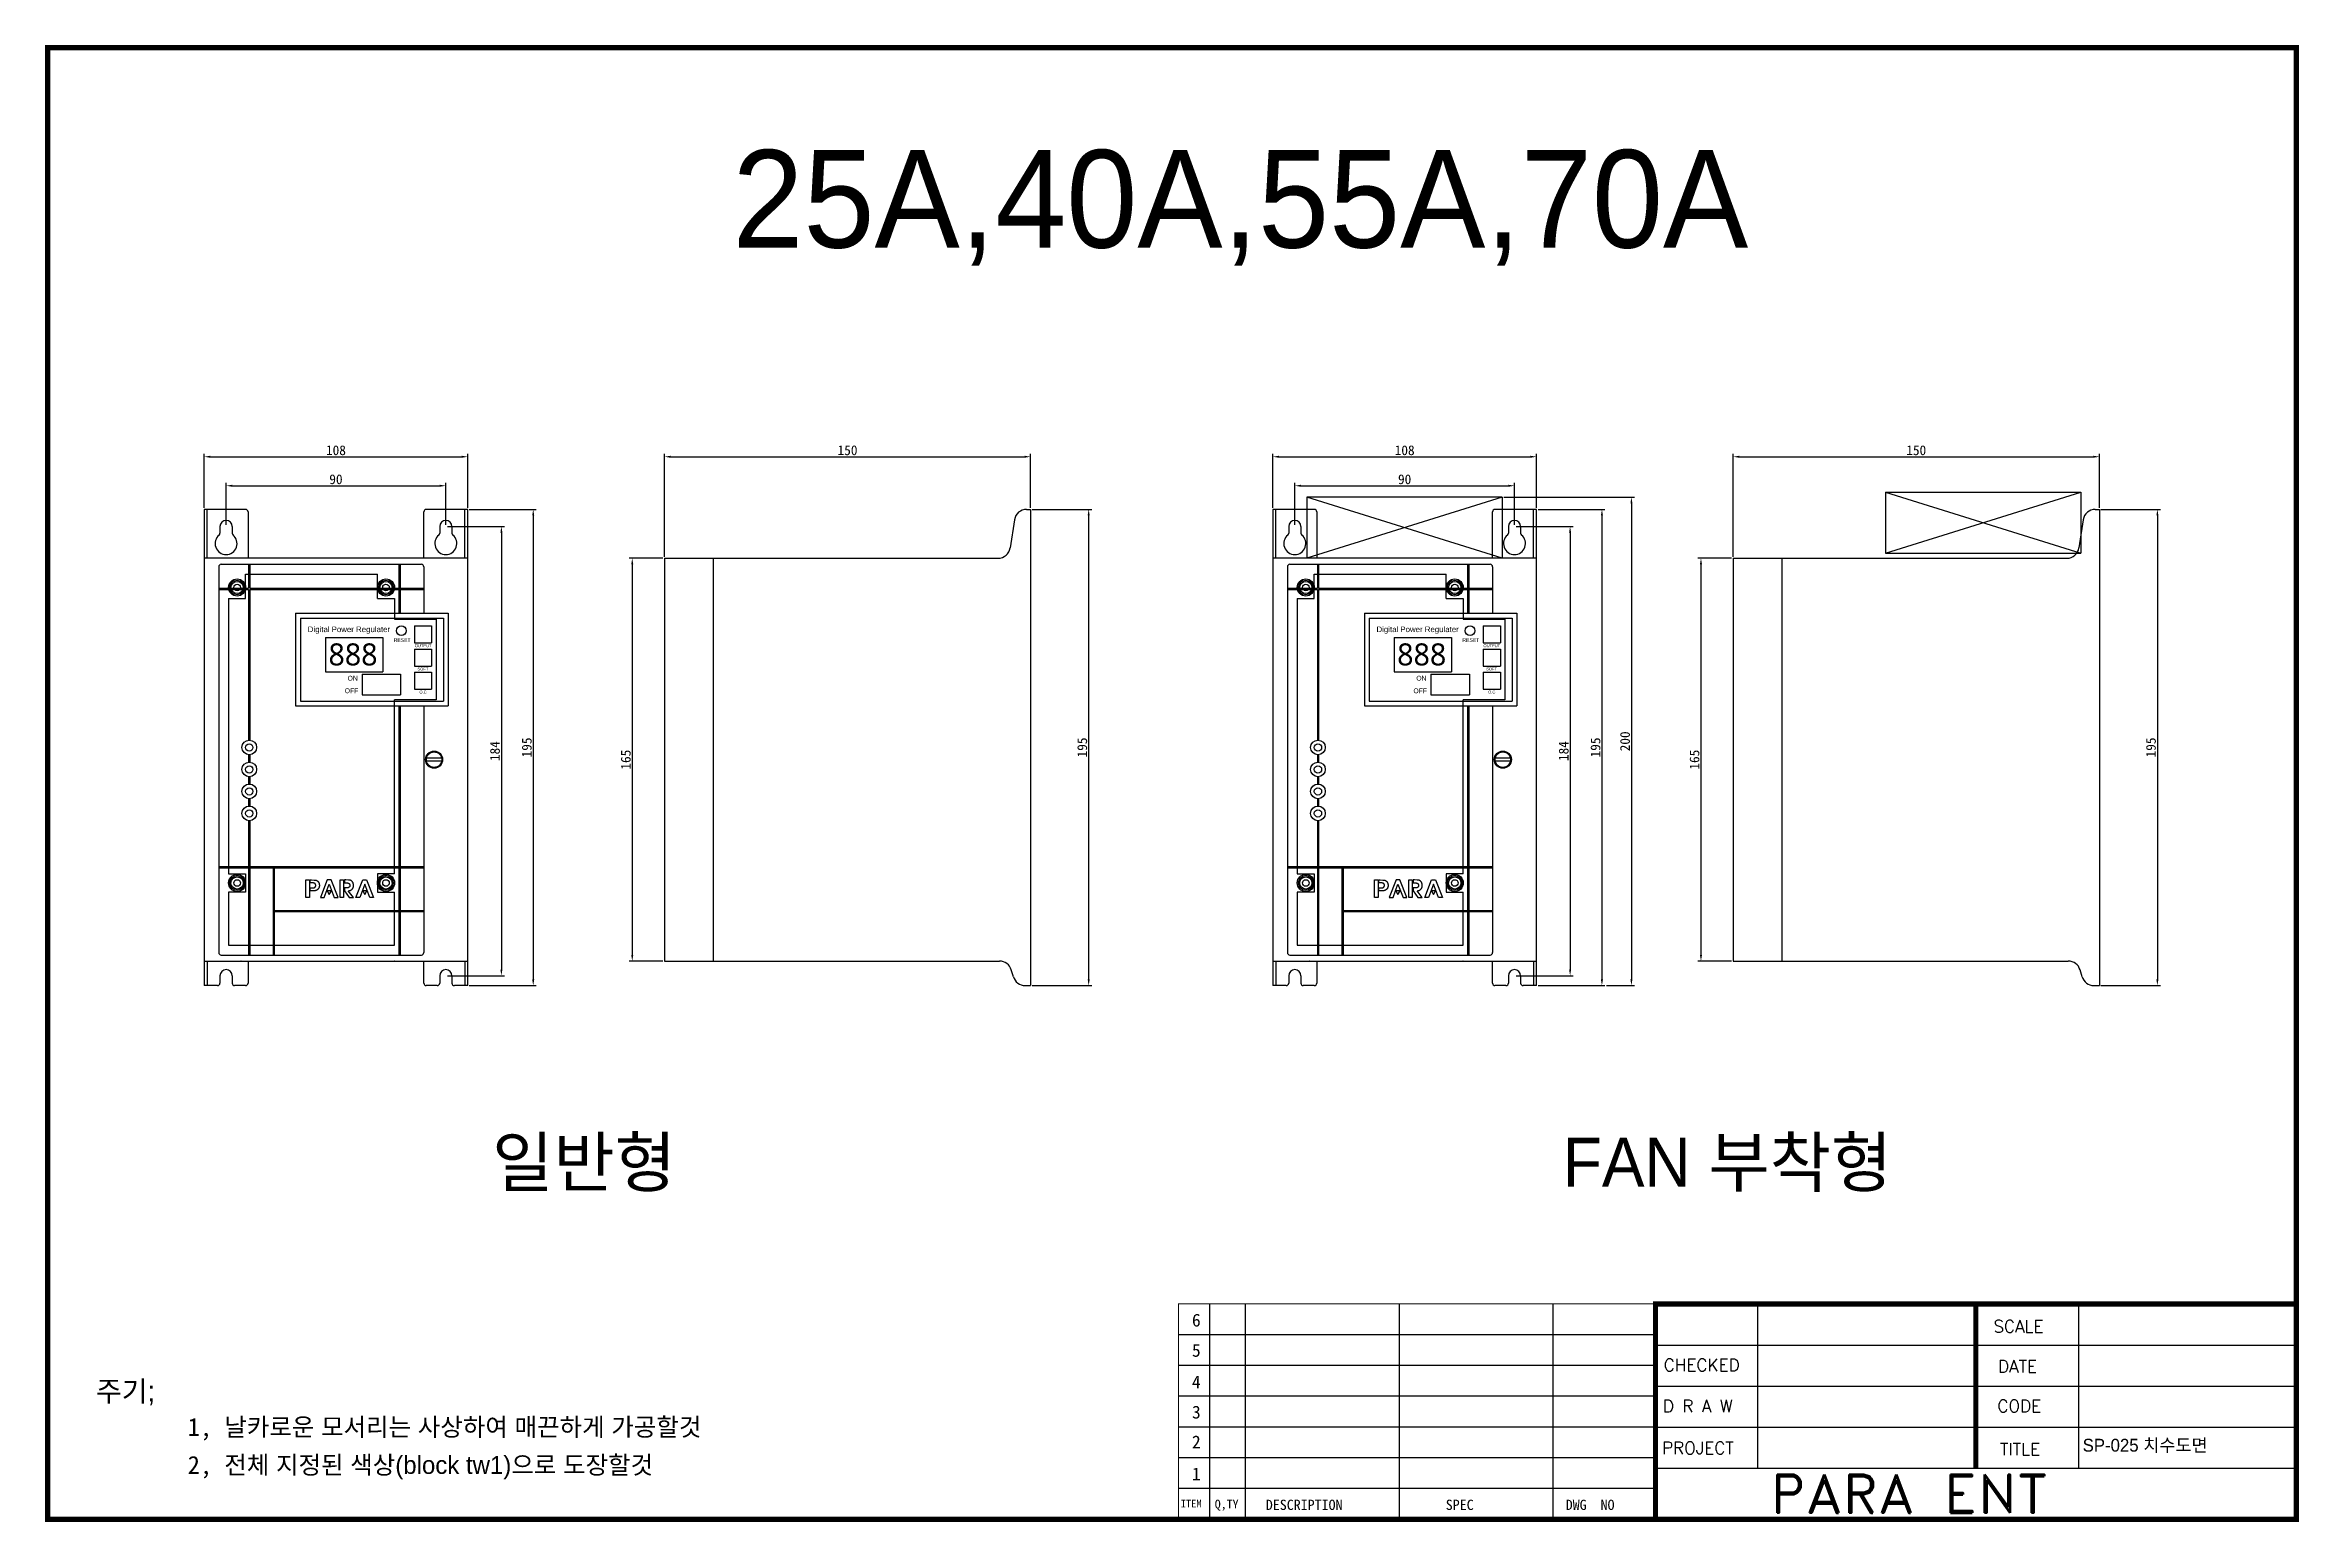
# Model space of a CAD drawing. Header units: millimetres. Extents: x 731 to 1654, y 468 to 1072.
import ezdxf

# ---------------------------------------------------------------- set-up
doc = ezdxf.new("R2010")
doc.units = ezdxf.units.MM
doc.layers.add('팬', color=7, linetype='Continuous')
doc.styles.add('ROMAND', font='romand', dxfattribs={"width": 1.1, "height": 8})
doc.styles.add('ROMANS', font='romans', dxfattribs={"height": 3})
doc.dimstyles.new('ISO-25', dxfattribs={"dimtxt": 4, "dimasz": 2.5, "dimexe": 1.25, "dimexo": 0.625, "dimtad": 1, "dimtxsty": 'Standard', "dimcen": 2.5, "dimclrd": 6, "dimclre": 6, "dimclrt": 1, "dimadec": 0, "dimazin": 0, "dimtfac": 1, "dimtmove": 0, "dimatfit": 3, "dimfxl": 1, "dimarcsym": 0})

msp = doc.modelspace()

# ---------------------------------------------------------------- texts
at = {"color": 5, "style": 'ROMANS'}
for s, p in [('SCALE', (1528.561, 545.08)), ('CHECKED', (1393.521, 529.271)), ('DATE', (1530.444, 528.722)), ('D R A W', (1393.179, 512.414)), ('CODE', (1530.188, 512.454)), ('PROJECT', (1392.842, 495.276)), ('TITLE', (1531.26, 494.788))]:
    msp.add_text(s, height=5.04, dxfattribs=at).set_placement(p)
at = {"color": 5, "style": 'ROMAND', "width": 1.1}
msp.add_text('PARA ENT', height=15.68, dxfattribs=at).set_placement((1437.003, 471.264))
at = {"ltscale": 10, "attachment_point": 1}
for s, insert, char_height, width in [('{\\fGulim|b0|i0|c129|p50;25A,40A,55A,70A}', (1012.097, 1029.355), 40, 485.83114), ('{\\fGulim|b0|i0|c129|p50;일반형}', (913.667, 624.825), 20, 145.88049), ('{\\fGulim|b0|i0|c129|p50;FAN 부착형}', (1352.221, 624.825), 20, 145.88049)]:
    msp.add_mtext(s, dxfattribs=dict(at, insert=insert, char_height=char_height, width=width))
at = {"attachment_point": 1}
for s, insert, char_height, width in [('{\\fSwis721 BT|b0|i0|c0|p34;Digital\\f??|b0|i0|c0|p49; \\fSwis721 BT|b0|i0|c0|p34;Power Regulater}', (838.175, 834.201), 2.3, 35.1239), ('{\\fSwis721 BT|b0|i0|c0|p34;Digital\\f??|b0|i0|c0|p49; \\fSwis721 BT|b0|i0|c0|p34;Power Regulater}', (1275.884, 834.201), 2.3, 35.1239), ('{\\f@Malgun Gothic|b0|i0|c129|p50;888}', (846.648, 827.272), 9, 20.7472), ('{\\f@ￇ\uffd1ￄￄﾹ\uffd9ￅ\uffc1|b0|i0|c129|p18;RESET}', (873.367, 829.393), 1.5, 6.6627), ('{\\f@ￇ\uffd1ￄￄﾹ\uffd9ￅ\uffc1|b0|i0|c129|p18;OUTPUT}', (881.988, 826.944), 1.2, 6.6627), ('{\\f@Malgun Gothic|b0|i0|c129|p50;888}', (1284.358, 827.272), 9, 20.7472), ('{\\f@ￇ\uffd1ￄￄﾹ\uffd9ￅ\uffc1|b0|i0|c129|p18;RESET}', (1311.077, 829.393), 1.5, 6.6627), ('{\\f@ￇ\uffd1ￄￄﾹ\uffd9ￅ\uffc1|b0|i0|c129|p18;OUTPUT}', (1319.698, 826.944), 1.2, 6.6627), ('{\\f@ￇ\uffd1ￄￄﾹ\uffd9ￅ\uffc1|b0|i0|c129|p18;ON}', (854.491, 814.023), 2, 5.3252), ('{\\f@ￇ\uffd1ￄￄﾹ\uffd9ￅ\uffc1|b0|i0|c129|p18;SOFT}', (883.108, 817.444), 1.2, 4.62851), ('{\\f@ￇ\uffd1ￄￄﾹ\uffd9ￅ\uffc1|b0|i0|c129|p18;ON}', (1292.201, 814.023), 2, 5.3252), ('{\\f@ￇ\uffd1ￄￄﾹ\uffd9ￅ\uffc1|b0|i0|c129|p18;SOFT}', (1320.817, 817.444), 1.2, 4.62851), ('{\\f@ￇ\uffd1ￄￄﾹ\uffd9ￅ\uffc1|b0|i0|c129|p18;OFF}', (853.32, 808.878), 2, 6.6627), ('{\\f@ￇ\uffd1ￄￄﾹ\uffd9ￅ\uffc1|b0|i0|c129|p18;O.C}', (883.913, 807.944), 1.2, 2.88258), ('{\\f@ￇ\uffd1ￄￄﾹ\uffd9ￅ\uffc1|b0|i0|c129|p18;OFF}', (1291.03, 808.878), 2, 6.6627), ('{\\f@ￇ\uffd1ￄￄﾹ\uffd9ￅ\uffc1|b0|i0|c129|p18;O.C}', (1321.623, 807.944), 1.2, 2.88258), ('{\\fﾱﾼﾸﾲ|b0|i0|c129|p50;주기;}', (751.437, 525.249), 8.4, 31.5), ('1, {\\fﾱﾼﾸﾲ|b0|i0|c129|p50;날카로운 모서리는 사상하여 매끈하게 가공할것}', (788.99, 510.074), 7.35, 315), ('2, {\\fﾱﾼﾸﾲ|b0|i0|c129|p50;전체 지정된 색상(block tw1)으로 도장할것}', (788.99, 494.524), 7.35, 315)]:
    msp.add_mtext(s, dxfattribs=dict(at, insert=insert, char_height=char_height, width=width))
at = {"color": 5, "attachment_point": 1}
for s, insert, char_height, width in [('6', (1200.308, 552.757), 5.25, 6.91635), ('5', (1200.308, 540.4), 5.25, 6.91635), ('4', (1200.308, 527.455), 5.25, 6.91635), ('3', (1200.308, 515.097), 5.25, 6.91635), ('2', (1200.308, 502.887), 5.25, 6.91635), ('{\\fGulim|b0|i0|c129|p50;SP-025 치수도면}', (1565.108, 501.544), 5.25, 84.021), ('1', (1200.308, 489.795), 5.25, 6.91635), ('ITEM', (1195.707, 476.605), 3.15, 4.2), ('Q,TY', (1209.659, 476.605), 3.57, 10.5), ('DESCRIPTION', (1230.552, 476.605), 4.2, 21), ('SPEC', (1304.246, 476.605), 4.2, 21), ('DWG  NO', (1353.388, 476.605), 4.2, 31.5)]:
    msp.add_mtext(s, dxfattribs=dict(at, insert=insert, char_height=char_height, width=width))

# ---------------------------------------------------------------- blocks, each defined once
blk = doc.blocks.new('*D1')
at = {"color": 6, "lineweight": -2, "transparency": 16777216}
for p, q in [((795.71, 882.8), (795.71, 904.97)), ((903.71, 882.8), (903.71, 904.97)), ((798.21, 903.72), (901.21, 903.72))]:
    blk.add_line(p, q, dxfattribs=at)
at = {"color": 6, "transparency": 16777216}
for points in [[(798.21, 904.14), (798.21, 903.31), (795.71, 903.72)], [(901.21, 904.14), (901.21, 903.31), (903.71, 903.72)]]:
    blk.add_solid(points, dxfattribs=at)
at = {"layer": 'Defpoints', "color": 0, "transparency": 16777216}
for p in [(903.71, 903.72), (795.71, 882.17), (903.71, 882.17)]:
    blk.add_point(p, dxfattribs=at)
at = {"color": 1, "transparency": 16777216, "insert": (849.71, 906.35), "char_height": 4, "attachment_point": 5}
blk.add_mtext('108', dxfattribs=at)
blk = doc.blocks.new('*D2')
at = {"color": 6, "lineweight": -2, "transparency": 16777216}
for p, q in [((804.71, 875.8), (804.71, 893.09)), ((807.21, 891.84), (892.21, 891.84)), ((894.71, 875.8), (894.71, 893.09))]:
    blk.add_line(p, q, dxfattribs=at)
at = {"color": 6, "transparency": 16777216}
for points in [[(807.21, 892.26), (807.21, 891.43), (804.71, 891.84)], [(892.21, 892.26), (892.21, 891.43), (894.71, 891.84)]]:
    blk.add_solid(points, dxfattribs=at)
at = {"layer": 'Defpoints', "color": 0, "transparency": 16777216}
for p in [(894.71, 891.84), (804.71, 875.17), (894.71, 875.17)]:
    blk.add_point(p, dxfattribs=at)
at = {"color": 1, "transparency": 16777216, "insert": (849.71, 894.47), "char_height": 4, "attachment_point": 5}
blk.add_mtext('90', dxfattribs=at)
blk = doc.blocks.new('*D3')
at = {"color": 6, "lineweight": -2, "transparency": 16777216}
for p, q in [((895.34, 875.17), (918.72, 875.17)), ((917.47, 872.67), (917.47, 693.67)), ((895.34, 691.17), (918.72, 691.17))]:
    blk.add_line(p, q, dxfattribs=at)
at = {"color": 6, "transparency": 16777216}
for points in [[(917.06, 872.67), (917.89, 872.67), (917.47, 875.17)], [(917.06, 693.67), (917.89, 693.67), (917.47, 691.17)]]:
    blk.add_solid(points, dxfattribs=at)
at = {"layer": 'Defpoints', "color": 0, "transparency": 16777216}
for p in [(894.71, 875.17), (894.71, 691.17), (917.47, 691.17)]:
    blk.add_point(p, dxfattribs=at)
at = {"color": 1, "transparency": 16777216, "insert": (914.85, 783.17), "char_height": 4, "attachment_point": 5, "rotation": 90}
blk.add_mtext('184', dxfattribs=at)
blk = doc.blocks.new('*D4')
at = {"color": 6, "lineweight": -2, "transparency": 16777216}
for p, q in [((904.34, 882.17), (931.76, 882.17)), ((930.51, 879.67), (930.51, 689.67)), ((904.34, 687.17), (931.76, 687.17))]:
    blk.add_line(p, q, dxfattribs=at)
at = {"color": 6, "transparency": 16777216}
for points in [[(930.09, 879.67), (930.93, 879.67), (930.51, 882.17)], [(930.09, 689.67), (930.93, 689.67), (930.51, 687.17)]]:
    blk.add_solid(points, dxfattribs=at)
at = {"layer": 'Defpoints', "color": 0, "transparency": 16777216}
for p in [(903.71, 882.17), (903.71, 687.17), (930.51, 687.17)]:
    blk.add_point(p, dxfattribs=at)
at = {"color": 1, "transparency": 16777216, "insert": (927.89, 784.67), "char_height": 4, "attachment_point": 5, "rotation": 90}
blk.add_mtext('195', dxfattribs=at)
blk = doc.blocks.new('*D5')
at = {"color": 6, "lineweight": -2, "transparency": 16777216}
for p, q in [((984.24, 862.8), (984.24, 904.97)), ((1134.24, 882.8), (1134.24, 904.97)), ((986.74, 903.72), (1131.74, 903.72))]:
    blk.add_line(p, q, dxfattribs=at)
at = {"color": 6, "transparency": 16777216}
for points in [[(986.74, 904.14), (986.74, 903.31), (984.24, 903.72)], [(1131.74, 904.14), (1131.74, 903.31), (1134.24, 903.72)]]:
    blk.add_solid(points, dxfattribs=at)
at = {"layer": 'Defpoints', "color": 0, "transparency": 16777216}
for p in [(1134.24, 903.72), (1134.24, 882.17), (984.24, 862.17)]:
    blk.add_point(p, dxfattribs=at)
at = {"color": 1, "transparency": 16777216, "insert": (1059.24, 906.35), "char_height": 4, "attachment_point": 5}
blk.add_mtext('150', dxfattribs=at)
blk = doc.blocks.new('*D56')
at = {"color": 6, "lineweight": -2, "transparency": 16777216}
for p, q in [((1134.86, 882.17), (1159.25, 882.17)), ((1158, 879.67), (1158, 689.67)), ((1134.86, 687.17), (1159.25, 687.17))]:
    blk.add_line(p, q, dxfattribs=at)
at = {"color": 6, "transparency": 16777216}
for points in [[(1157.59, 879.67), (1158.42, 879.67), (1158, 882.17)], [(1157.59, 689.67), (1158.42, 689.67), (1158, 687.17)]]:
    blk.add_solid(points, dxfattribs=at)
at = {"layer": 'Defpoints', "color": 0, "transparency": 16777216}
for p in [(1134.24, 882.17), (1134.24, 687.17), (1158, 687.17)]:
    blk.add_point(p, dxfattribs=at)
at = {"color": 1, "transparency": 16777216, "insert": (1155.38, 784.67), "char_height": 4, "attachment_point": 5, "rotation": 90}
blk.add_mtext('195', dxfattribs=at)
blk = doc.blocks.new('*D57')
at = {"color": 6, "lineweight": -2, "transparency": 16777216}
for p, q in [((983.61, 862.17), (969.82, 862.17)), ((971.07, 859.67), (971.07, 699.67)), ((983.61, 697.17), (969.82, 697.17))]:
    blk.add_line(p, q, dxfattribs=at)
at = {"color": 6, "transparency": 16777216}
for points in [[(970.65, 859.67), (971.48, 859.67), (971.07, 862.17)], [(970.65, 699.67), (971.48, 699.67), (971.07, 697.17)]]:
    blk.add_solid(points, dxfattribs=at)
at = {"layer": 'Defpoints', "color": 0, "transparency": 16777216}
for p in [(984.24, 862.17), (971.07, 697.17), (984.24, 697.17)]:
    blk.add_point(p, dxfattribs=at)
at = {"color": 1, "transparency": 16777216, "insert": (968.44, 779.67), "char_height": 4, "attachment_point": 5, "rotation": 90}
blk.add_mtext('165', dxfattribs=at)
blk = doc.blocks.new('*D62')
at = {"color": 6, "lineweight": -2, "transparency": 16777216}
for p, q in [((1233.42, 882.8), (1233.42, 904.97)), ((1341.42, 882.8), (1341.42, 904.97)), ((1235.92, 903.72), (1338.92, 903.72))]:
    blk.add_line(p, q, dxfattribs=at)
at = {"color": 6, "transparency": 16777216}
for points in [[(1235.92, 904.14), (1235.92, 903.31), (1233.42, 903.72)], [(1338.92, 904.14), (1338.92, 903.31), (1341.42, 903.72)]]:
    blk.add_solid(points, dxfattribs=at)
at = {"layer": 'Defpoints', "color": 0, "transparency": 16777216}
for p in [(1341.42, 903.72), (1233.42, 882.17), (1341.42, 882.17)]:
    blk.add_point(p, dxfattribs=at)
at = {"color": 1, "transparency": 16777216, "insert": (1287.42, 906.35), "char_height": 4, "attachment_point": 5}
blk.add_mtext('108', dxfattribs=at)
blk = doc.blocks.new('*D58')
at = {"color": 6, "lineweight": -2, "transparency": 16777216}
for p, q in [((1242.42, 875.8), (1242.42, 893.09)), ((1244.92, 891.84), (1329.92, 891.84)), ((1332.42, 875.8), (1332.42, 893.09))]:
    blk.add_line(p, q, dxfattribs=at)
at = {"color": 6, "transparency": 16777216}
for points in [[(1244.92, 892.26), (1244.92, 891.43), (1242.42, 891.84)], [(1329.92, 892.26), (1329.92, 891.43), (1332.42, 891.84)]]:
    blk.add_solid(points, dxfattribs=at)
at = {"layer": 'Defpoints', "color": 0, "transparency": 16777216}
for p in [(1332.42, 891.84), (1242.42, 875.17), (1332.42, 875.17)]:
    blk.add_point(p, dxfattribs=at)
at = {"color": 1, "transparency": 16777216, "insert": (1287.42, 894.47), "char_height": 4, "attachment_point": 5}
blk.add_mtext('90', dxfattribs=at)
blk = doc.blocks.new('*D59')
at = {"color": 6, "lineweight": -2, "transparency": 16777216}
for p, q in [((1333.05, 875.17), (1356.43, 875.17)), ((1355.18, 872.67), (1355.18, 693.67)), ((1333.05, 691.17), (1356.43, 691.17))]:
    blk.add_line(p, q, dxfattribs=at)
at = {"color": 6, "transparency": 16777216}
for points in [[(1354.77, 872.67), (1355.6, 872.67), (1355.18, 875.17)], [(1354.77, 693.67), (1355.6, 693.67), (1355.18, 691.17)]]:
    blk.add_solid(points, dxfattribs=at)
at = {"layer": 'Defpoints', "color": 0, "transparency": 16777216}
for p in [(1332.42, 875.17), (1332.42, 691.17), (1355.18, 691.17)]:
    blk.add_point(p, dxfattribs=at)
at = {"color": 1, "transparency": 16777216, "insert": (1352.56, 783.17), "char_height": 4, "attachment_point": 5, "rotation": 90}
blk.add_mtext('184', dxfattribs=at)
blk = doc.blocks.new('*D60')
at = {"color": 6, "lineweight": -2, "transparency": 16777216}
for p, q in [((1342.05, 882.17), (1369.47, 882.17)), ((1368.22, 879.67), (1368.22, 689.67)), ((1342.05, 687.17), (1369.47, 687.17))]:
    blk.add_line(p, q, dxfattribs=at)
at = {"color": 6, "transparency": 16777216}
for points in [[(1367.8, 879.67), (1368.64, 879.67), (1368.22, 882.17)], [(1367.8, 689.67), (1368.64, 689.67), (1368.22, 687.17)]]:
    blk.add_solid(points, dxfattribs=at)
at = {"layer": 'Defpoints', "color": 0, "transparency": 16777216}
for p in [(1341.42, 882.17), (1341.42, 687.17), (1368.22, 687.17)]:
    blk.add_point(p, dxfattribs=at)
at = {"color": 1, "transparency": 16777216, "insert": (1365.6, 784.67), "char_height": 4, "attachment_point": 5, "rotation": 90}
blk.add_mtext('195', dxfattribs=at)
blk = doc.blocks.new('*D61')
at = {"color": 6, "lineweight": -2, "transparency": 16777216}
for p, q in [((1421.95, 862.8), (1421.95, 904.97)), ((1571.95, 882.8), (1571.95, 904.97)), ((1424.45, 903.72), (1569.45, 903.72))]:
    blk.add_line(p, q, dxfattribs=at)
at = {"color": 6, "transparency": 16777216}
for points in [[(1424.45, 904.14), (1424.45, 903.31), (1421.95, 903.72)], [(1569.45, 904.14), (1569.45, 903.31), (1571.95, 903.72)]]:
    blk.add_solid(points, dxfattribs=at)
at = {"layer": 'Defpoints', "color": 0, "transparency": 16777216}
for p in [(1571.95, 903.72), (1571.95, 882.17), (1421.95, 862.17)]:
    blk.add_point(p, dxfattribs=at)
at = {"color": 1, "transparency": 16777216, "insert": (1496.95, 906.35), "char_height": 4, "attachment_point": 5}
blk.add_mtext('150', dxfattribs=at)
blk = doc.blocks.new('*D63')
at = {"color": 6, "lineweight": -2, "transparency": 16777216}
for p, q in [((1572.57, 882.17), (1596.96, 882.17)), ((1595.71, 879.67), (1595.71, 689.67)), ((1572.57, 687.17), (1596.96, 687.17))]:
    blk.add_line(p, q, dxfattribs=at)
at = {"color": 6, "transparency": 16777216}
for points in [[(1595.3, 879.67), (1596.13, 879.67), (1595.71, 882.17)], [(1595.3, 689.67), (1596.13, 689.67), (1595.71, 687.17)]]:
    blk.add_solid(points, dxfattribs=at)
at = {"layer": 'Defpoints', "color": 0, "transparency": 16777216}
for p in [(1571.95, 882.17), (1571.95, 687.17), (1595.71, 687.17)]:
    blk.add_point(p, dxfattribs=at)
at = {"color": 1, "transparency": 16777216, "insert": (1593.09, 784.67), "char_height": 4, "attachment_point": 5, "rotation": 90}
blk.add_mtext('195', dxfattribs=at)
blk = doc.blocks.new('*D64')
at = {"color": 6, "lineweight": -2, "transparency": 16777216}
for p, q in [((1421.32, 862.17), (1407.53, 862.17)), ((1408.78, 859.67), (1408.78, 699.67)), ((1421.32, 697.17), (1407.53, 697.17))]:
    blk.add_line(p, q, dxfattribs=at)
at = {"color": 6, "transparency": 16777216}
for points in [[(1408.36, 859.67), (1409.19, 859.67), (1408.78, 862.17)], [(1408.36, 699.67), (1409.19, 699.67), (1408.78, 697.17)]]:
    blk.add_solid(points, dxfattribs=at)
at = {"layer": 'Defpoints', "color": 0, "transparency": 16777216}
for p in [(1421.95, 862.17), (1408.78, 697.17), (1421.95, 697.17)]:
    blk.add_point(p, dxfattribs=at)
at = {"color": 1, "transparency": 16777216, "insert": (1406.15, 779.67), "char_height": 4, "attachment_point": 5, "rotation": 90}
blk.add_mtext('165', dxfattribs=at)
blk = doc.blocks.new('*D68')
at = {"color": 6, "lineweight": -2, "transparency": 16777216}
for p, q in [((1328.05, 887.17), (1381.55, 887.17)), ((1380.3, 884.67), (1380.3, 689.67)), ((1370.1, 687.17), (1381.55, 687.17))]:
    blk.add_line(p, q, dxfattribs=at)
at = {"color": 6, "transparency": 16777216}
for points in [[(1379.89, 884.67), (1380.72, 884.67), (1380.3, 887.17)], [(1379.89, 689.67), (1380.72, 689.67), (1380.3, 687.17)]]:
    blk.add_solid(points, dxfattribs=at)
at = {"layer": 'Defpoints', "color": 0, "transparency": 16777216}
for p in [(1327.42, 887.17), (1369.47, 687.17), (1380.3, 687.17)]:
    blk.add_point(p, dxfattribs=at)
at = {"color": 1, "transparency": 16777216, "insert": (1377.68, 787.17), "char_height": 4, "attachment_point": 5, "rotation": 90}
blk.add_mtext('200', dxfattribs=at)

# ---------------------------------------------------------------- dimensions: what is measured, and where the dimension line sits
for base, p1, p2, picture, middle in [((903.712, 903.724), (795.712, 882.175), (903.712, 882.175), '*D1', (849.712, 906.349)), ((1134.239, 903.724), (984.239, 862.175), (1134.239, 882.175), '*D5', (1059.239, 906.349)), ((1341.422, 903.724), (1233.422, 882.175), (1341.422, 882.175), '*D62', (1287.422, 906.349)), ((1571.949, 903.724), (1421.949, 862.175), (1571.949, 882.175), '*D61', (1496.949, 906.349)), ((894.712, 891.844), (804.712, 875.175), (894.712, 875.175), '*D2', (849.712, 894.469)), ((1332.422, 891.844), (1242.422, 875.175), (1332.422, 875.175), '*D58', (1287.422, 894.469))]:
    dim = msp.add_linear_dim(base=base, p1=p1, p2=p2, dimstyle='ISO-25')
    dim.commit()
    dim.dimension.update_dxf_attribs({"geometry": picture, "text_midpoint": middle})
for base, p1, p2, picture, middle in [((1380.304, 687.175), (1327.422, 887.175), (1369.471, 687.175), '*D68', (1377.679, 787.175)), ((930.511, 687.175), (903.712, 882.175), (903.712, 687.175), '*D4', (927.886, 784.675)), ((1158.004, 687.175), (1134.239, 882.175), (1134.239, 687.175), '*D56', (1155.379, 784.675)), ((1368.221, 687.175), (1341.422, 882.175), (1341.422, 687.175), '*D60', (1365.596, 784.675)), ((1595.714, 687.175), (1571.949, 882.175), (1571.949, 687.175), '*D63', (1593.089, 784.675)), ((917.472, 691.175), (894.712, 875.175), (894.712, 691.175), '*D3', (914.847, 783.175)), ((1355.182, 691.175), (1332.422, 875.175), (1332.422, 691.175), '*D59', (1352.557, 783.175)), ((971.065, 697.175), (984.239, 862.175), (984.239, 697.175), '*D57', (968.44, 779.675)), ((1408.775, 697.175), (1421.949, 862.175), (1421.949, 697.175), '*D64', (1406.15, 779.675))]:
    dim = msp.add_linear_dim(base=base, p1=p1, p2=p2, angle=90, dimstyle='ISO-25')
    dim.commit()
    dim.dimension.update_dxf_attribs({"geometry": picture, "text_midpoint": middle})

# ---------------------------------------------------------------- linework, layer by layer
for p, q in [((795.712, 882.175), (795.712, 687.175)), ((812.712, 882.175), (795.712, 882.175)), ((796.912, 862.175), (796.912, 882.175)), ((813.712, 881.175), (813.712, 862.175)), ((885.712, 862.175), (885.712, 881.175)), ((903.712, 882.175), (886.712, 882.175)), ((902.512, 862.175), (902.512, 882.175)), ((903.712, 687.175), (903.712, 882.175)), ((1127.63, 877.938), (1125.849, 866.411)), ((1132.571, 882.175), (1134.239, 882.175)), ((1134.239, 882.175), (1134.239, 687.175)), ((1233.422, 882.175), (1233.422, 687.175)), ((1250.422, 882.175), (1233.422, 882.175)), ((1234.622, 862.175), (1234.622, 882.175)), ((1251.422, 881.175), (1251.422, 862.175)), ((1323.422, 862.175), (1323.422, 881.175)), ((1341.422, 882.175), (1324.422, 882.175)), ((1340.222, 862.175), (1340.222, 882.175)), ((1341.422, 687.175), (1341.422, 882.175)), ((1565.34, 877.938), (1563.559, 866.411)), ((1570.281, 882.175), (1571.949, 882.175)), ((1571.949, 882.175), (1571.949, 687.175)), ((802.212, 875.175), (802.212, 872.417)), ((807.212, 875.175), (807.212, 872.417)), ((892.212, 875.175), (892.212, 872.417)), ((897.212, 875.175), (897.212, 872.417)), ((1239.922, 875.175), (1239.922, 872.417)), ((1244.922, 875.175), (1244.922, 872.417)), ((1329.922, 875.175), (1329.922, 872.417)), ((1334.922, 875.175), (1334.922, 872.417)), ((903.712, 862.175), (795.712, 862.175)), ((984.239, 862.175), (984.239, 697.175)), ((984.239, 862.175), (1120.907, 862.175)), ((1004.239, 862.175), (1004.239, 697.175)), ((1341.422, 862.175), (1233.422, 862.175)), ((1421.949, 862.175), (1421.949, 697.175)), ((1421.949, 862.175), (1558.617, 862.175)), ((1441.949, 862.175), (1441.949, 697.175)), ((893.031, 780.272), (886.794, 780.272)), ((893.031, 779.078), (886.794, 779.078)), ((1330.74, 780.272), (1324.504, 780.272)), ((1330.74, 779.078), (1324.504, 779.078)), ((1421.949, 697.175), (1441.949, 697.175)), ((1441.949, 697.175), (1559.239, 697.175)), ((1564.861, 690.769), (1564.037, 693.58)), ((1569.659, 687.175), (1571.949, 687.175))]:
    msp.add_line(p, q)
at = {"color": 0, "linetype": 'Continuous'}
for p, q in [((801.712, 858.675), (801.712, 700.675)), ((802.712, 859.675), (884.712, 859.675)), ((813.962, 859.675), (813.962, 849.925)), ((814.462, 859.675), (814.462, 849.925)), ((875.462, 859.675), (875.462, 849.925)), ((875.962, 859.675), (875.962, 849.925)), ((885.712, 858.675), (885.712, 839.675)), ((1239.422, 858.675), (1239.422, 700.675)), ((1240.422, 859.675), (1322.422, 859.675)), ((1251.672, 859.675), (1251.672, 849.925)), ((1252.172, 859.675), (1252.172, 849.925)), ((1313.172, 859.675), (1313.172, 849.925)), ((1313.672, 859.675), (1313.672, 849.925)), ((1323.422, 858.675), (1323.422, 839.675)), ((801.712, 849.925), (813.962, 849.925)), ((801.712, 849.425), (813.962, 849.425)), ((813.962, 849.425), (813.962, 787.664)), ((814.462, 849.925), (875.462, 849.925)), ((814.462, 849.425), (875.462, 849.425)), ((814.462, 849.425), (814.462, 787.664)), ((875.462, 849.425), (875.462, 839.675)), ((875.962, 849.925), (885.712, 849.925)), ((875.962, 849.425), (885.712, 849.425)), ((875.962, 849.425), (875.962, 839.675)), ((1239.422, 849.925), (1251.672, 849.925)), ((1239.422, 849.425), (1251.672, 849.425)), ((1251.672, 849.425), (1251.672, 787.664)), ((1252.172, 849.925), (1313.172, 849.925)), ((1252.172, 849.425), (1313.172, 849.425)), ((1252.172, 849.425), (1252.172, 787.664)), ((1313.172, 849.425), (1313.172, 839.675)), ((1313.672, 849.925), (1323.422, 849.925)), ((1313.672, 849.425), (1323.422, 849.425)), ((1313.672, 849.425), (1313.672, 839.675)), ((833.212, 839.675), (895.712, 839.675)), ((833.212, 839.675), (833.212, 801.675)), ((835.212, 837.675), (893.712, 837.675)), ((835.212, 837.675), (835.212, 803.675)), ((881.912, 834.475), (888.912, 834.475)), ((881.912, 834.475), (881.912, 827.475)), ((888.912, 834.475), (888.912, 827.475)), ((893.712, 837.675), (893.712, 803.675)), ((895.712, 839.675), (895.712, 801.675)), ((1270.922, 839.675), (1333.422, 839.675)), ((1270.922, 839.675), (1270.922, 801.675)), ((1272.922, 837.675), (1331.422, 837.675)), ((1272.922, 837.675), (1272.922, 803.675)), ((1319.622, 834.475), (1326.622, 834.475)), ((1319.622, 834.475), (1319.622, 827.475)), ((1326.622, 834.475), (1326.622, 827.475)), ((1331.422, 837.675), (1331.422, 803.675)), ((1333.422, 839.675), (1333.422, 801.675)), ((845.412, 829.675), (868.912, 829.675)), ((845.412, 829.675), (845.412, 815.675)), ((868.912, 829.675), (868.912, 815.675)), ((881.912, 827.475), (888.912, 827.475)), ((881.912, 824.975), (881.912, 817.975)), ((881.912, 824.975), (888.912, 824.975)), ((888.912, 824.975), (888.912, 817.975)), ((1283.122, 829.675), (1306.622, 829.675)), ((1283.122, 829.675), (1283.122, 815.675)), ((1306.622, 829.675), (1306.622, 815.675)), ((1319.622, 827.475), (1326.622, 827.475)), ((1319.622, 824.975), (1319.622, 817.975)), ((1319.622, 824.975), (1326.622, 824.975)), ((1326.622, 824.975), (1326.622, 817.975)), ((845.412, 815.675), (868.912, 815.675)), ((860.412, 814.675), (860.412, 806.175)), ((860.412, 814.675), (876.212, 814.675)), ((876.212, 814.675), (876.212, 806.175)), ((881.912, 817.975), (888.912, 817.975)), ((881.912, 815.475), (888.912, 815.475)), ((881.912, 815.475), (881.912, 808.475)), ((888.912, 815.475), (888.912, 808.475)), ((1283.122, 815.675), (1306.622, 815.675)), ((1298.122, 814.675), (1298.122, 806.175)), ((1298.122, 814.675), (1313.922, 814.675)), ((1313.922, 814.675), (1313.922, 806.175)), ((1319.622, 817.975), (1326.622, 817.975)), ((1319.622, 815.475), (1326.622, 815.475)), ((1319.622, 815.475), (1319.622, 808.475)), ((1326.622, 815.475), (1326.622, 808.475)), ((835.212, 803.675), (893.712, 803.675)), ((860.412, 806.175), (876.212, 806.175)), ((881.912, 808.475), (888.912, 808.475)), ((1272.922, 803.675), (1331.422, 803.675)), ((1298.122, 806.175), (1313.922, 806.175)), ((1319.622, 808.475), (1326.622, 808.475)), ((833.212, 801.675), (895.712, 801.675)), ((875.462, 801.675), (875.462, 735.925)), ((875.962, 801.675), (875.962, 735.925)), ((885.712, 801.675), (885.712, 700.675)), ((1270.922, 801.675), (1333.422, 801.675)), ((1313.172, 801.675), (1313.172, 735.925)), ((1313.672, 801.675), (1313.672, 735.925)), ((1323.422, 801.675), (1323.422, 700.675)), ((813.962, 781.685), (813.962, 778.664)), ((814.462, 781.685), (814.462, 778.664)), ((1251.672, 781.685), (1251.672, 778.664)), ((1252.172, 781.685), (1252.172, 778.664)), ((813.962, 772.685), (813.962, 769.664)), ((814.462, 772.685), (814.462, 769.664)), ((1251.672, 772.685), (1251.672, 769.664)), ((1252.172, 772.685), (1252.172, 769.664)), ((813.962, 763.685), (813.962, 760.664)), ((814.462, 763.685), (814.462, 760.664)), ((1251.672, 763.685), (1251.672, 760.664)), ((1252.172, 763.685), (1252.172, 760.664)), ((813.962, 754.685), (813.962, 735.925)), ((814.462, 754.685), (814.462, 735.925)), ((1251.672, 754.685), (1251.672, 735.925)), ((1252.172, 754.685), (1252.172, 735.925)), ((801.712, 735.925), (813.962, 735.925)), ((801.712, 735.425), (813.962, 735.425)), ((813.962, 735.425), (813.962, 699.675)), ((814.462, 735.925), (875.462, 735.925)), ((814.462, 735.425), (814.462, 699.675)), ((814.462, 735.425), (823.962, 735.425)), ((823.962, 735.425), (823.962, 699.675)), ((824.462, 735.425), (875.462, 735.425)), ((824.462, 735.425), (824.462, 717.925)), ((875.462, 735.425), (875.462, 717.925)), ((875.962, 735.925), (885.712, 735.925)), ((875.962, 735.425), (875.962, 717.925)), ((875.962, 735.425), (885.712, 735.425)), ((1239.422, 735.925), (1251.672, 735.925)), ((1239.422, 735.425), (1251.672, 735.425)), ((1251.672, 735.425), (1251.672, 699.675)), ((1252.172, 735.925), (1313.172, 735.925)), ((1252.172, 735.425), (1252.172, 699.675)), ((1252.172, 735.425), (1261.672, 735.425)), ((1261.672, 735.425), (1261.672, 699.675)), ((1262.172, 735.425), (1313.172, 735.425)), ((1262.172, 735.425), (1262.172, 717.925)), ((1313.172, 735.425), (1313.172, 717.925)), ((1313.672, 735.925), (1323.422, 735.925)), ((1313.672, 735.425), (1313.672, 717.925)), ((1313.672, 735.425), (1323.422, 735.425)), ((824.462, 717.925), (875.462, 717.925)), ((824.462, 717.425), (875.462, 717.425)), ((824.462, 717.425), (824.462, 699.675)), ((875.462, 717.425), (875.462, 699.675)), ((875.962, 717.925), (885.712, 717.925)), ((875.962, 717.425), (875.962, 699.675)), ((875.962, 717.425), (885.712, 717.425)), ((1262.172, 717.925), (1313.172, 717.925)), ((1262.172, 717.425), (1313.172, 717.425)), ((1262.172, 717.425), (1262.172, 699.675)), ((1313.172, 717.425), (1313.172, 699.675)), ((1313.672, 717.925), (1323.422, 717.925)), ((1313.672, 717.425), (1313.672, 699.675)), ((1313.672, 717.425), (1323.422, 717.425)), ((802.712, 699.675), (884.712, 699.675)), ((1240.422, 699.675), (1322.422, 699.675))]:
    msp.add_line(p, q, dxfattribs=at)
at = {"color": 0, "linetype": 'Continuous', "ltscale": 0.4}
for p, q in [((875.712, 859.675), (875.712, 839.675)), ((1313.422, 859.675), (1313.422, 839.675)), ((875.712, 801.675), (875.712, 699.675)), ((1313.422, 801.675), (1313.422, 699.675)), ((801.712, 735.675), (885.712, 735.675)), ((824.212, 735.925), (824.212, 699.675)), ((1239.422, 735.675), (1323.422, 735.675)), ((1261.922, 735.925), (1261.922, 699.675)), ((823.962, 717.675), (885.712, 717.675)), ((1261.672, 717.675), (1323.422, 717.675))]:
    msp.add_line(p, q, dxfattribs=at)
at = {"color": 0, "linetype": 'Continuous', "ltscale": 0.3}
for p, q in [((812.712, 855.675), (866.712, 855.675)), ((812.712, 855.675), (866.712, 855.675)), ((812.712, 845.675), (812.712, 855.675)), ((812.712, 845.675), (812.712, 855.675)), ((866.712, 845.675), (866.712, 855.675)), ((866.712, 845.675), (866.712, 855.675)), ((1250.422, 855.675), (1304.422, 855.675)), ((1250.422, 855.675), (1304.422, 855.675)), ((1250.422, 845.675), (1250.422, 855.675)), ((1250.422, 845.675), (1250.422, 855.675)), ((1304.422, 845.675), (1304.422, 855.675)), ((1304.422, 845.675), (1304.422, 855.675)), ((805.712, 845.675), (805.712, 732.875)), ((805.712, 845.675), (805.712, 732.875)), ((805.712, 845.675), (812.712, 845.675)), ((805.712, 845.675), (812.712, 845.675)), ((866.712, 845.675), (873.712, 845.675)), ((866.712, 845.675), (873.712, 845.675)), ((873.712, 845.675), (873.712, 837.175)), ((873.712, 845.675), (873.712, 837.175)), ((1243.422, 845.675), (1243.422, 732.875)), ((1243.422, 845.675), (1243.422, 732.875)), ((1243.422, 845.675), (1250.422, 845.675)), ((1243.422, 845.675), (1250.422, 845.675)), ((1304.422, 845.675), (1311.422, 845.675)), ((1304.422, 845.675), (1311.422, 845.675)), ((1311.422, 845.675), (1311.422, 837.175)), ((1311.422, 845.675), (1311.422, 837.175)), ((873.712, 837.175), (890.712, 837.175)), ((873.712, 837.175), (890.712, 837.175)), ((890.712, 837.175), (890.712, 804.175)), ((890.712, 837.175), (890.712, 804.175)), ((1311.422, 837.175), (1328.422, 837.175)), ((1311.422, 837.175), (1328.422, 837.175)), ((1328.422, 837.175), (1328.422, 804.175)), ((1328.422, 837.175), (1328.422, 804.175)), ((873.712, 732.875), (873.712, 804.175)), ((873.712, 732.875), (873.712, 804.175)), ((890.712, 804.175), (873.712, 804.175)), ((890.712, 804.175), (873.712, 804.175)), ((1311.422, 732.875), (1311.422, 804.175)), ((1311.422, 732.875), (1311.422, 804.175)), ((1328.422, 804.175), (1311.422, 804.175)), ((1328.422, 804.175), (1311.422, 804.175)), ((805.712, 732.875), (812.712, 732.875)), ((805.712, 732.875), (812.712, 732.875)), ((812.712, 732.875), (812.712, 725.475)), ((812.712, 732.875), (812.712, 725.475)), ((866.712, 732.875), (866.712, 725.475)), ((866.712, 732.875), (866.712, 725.475)), ((873.712, 732.875), (866.712, 732.875)), ((873.712, 732.875), (866.712, 732.875)), ((1243.422, 732.875), (1250.422, 732.875)), ((1243.422, 732.875), (1250.422, 732.875)), ((1250.422, 732.875), (1250.422, 725.475)), ((1250.422, 732.875), (1250.422, 725.475)), ((1304.422, 732.875), (1304.422, 725.475)), ((1304.422, 732.875), (1304.422, 725.475)), ((1311.422, 732.875), (1304.422, 732.875)), ((1311.422, 732.875), (1304.422, 732.875)), ((805.712, 725.475), (805.712, 703.675)), ((805.712, 725.475), (805.712, 703.675)), ((812.712, 725.475), (805.712, 725.475)), ((812.712, 725.475), (805.712, 725.475)), ((866.712, 725.475), (873.712, 725.475)), ((866.712, 725.475), (873.712, 725.475)), ((873.712, 703.675), (873.712, 725.475)), ((873.712, 703.675), (873.712, 725.475)), ((1243.422, 725.475), (1243.422, 703.675)), ((1243.422, 725.475), (1243.422, 703.675)), ((1250.422, 725.475), (1243.422, 725.475)), ((1250.422, 725.475), (1243.422, 725.475)), ((1304.422, 725.475), (1311.422, 725.475)), ((1304.422, 725.475), (1311.422, 725.475)), ((1311.422, 703.675), (1311.422, 725.475)), ((1311.422, 703.675), (1311.422, 725.475)), ((805.712, 703.675), (873.712, 703.675)), ((805.712, 703.675), (873.712, 703.675)), ((1243.422, 703.675), (1311.422, 703.675)), ((1243.422, 703.675), (1311.422, 703.675))]:
    msp.add_line(p, q, dxfattribs=at)
at = {"color": 0}
for p, q in [((795.712, 697.175), (810.712, 697.175)), ((796.912, 697.175), (796.912, 687.175)), ((810.912, 697.175), (810.712, 697.175)), ((810.912, 697.175), (873.512, 697.175)), ((813.712, 697.175), (813.712, 688.175)), ((873.712, 697.175), (873.512, 697.175)), ((873.712, 697.175), (903.712, 697.175)), ((885.712, 688.175), (885.712, 697.175)), ((902.512, 697.175), (902.512, 687.175)), ((984.239, 697.175), (1004.239, 697.175)), ((1004.239, 697.175), (1121.529, 697.175)), ((1127.151, 690.769), (1126.328, 693.58)), ((1233.422, 697.175), (1248.422, 697.175)), ((1234.622, 697.175), (1234.622, 687.175)), ((1248.622, 697.175), (1248.422, 697.175)), ((1248.622, 697.175), (1311.222, 697.175)), ((1251.422, 697.175), (1251.422, 688.175)), ((1311.422, 697.175), (1311.222, 697.175)), ((1311.422, 697.175), (1341.422, 697.175)), ((1323.422, 688.175), (1323.422, 697.175)), ((1340.222, 697.175), (1340.222, 687.175)), ((801.212, 687.175), (795.712, 687.175)), ((802.212, 691.175), (802.212, 688.175)), ((807.212, 691.175), (807.212, 688.175)), ((812.712, 687.175), (808.212, 687.175)), ((891.212, 687.175), (886.712, 687.175)), ((892.212, 691.175), (892.212, 688.175)), ((897.212, 691.175), (897.212, 688.175)), ((903.712, 687.175), (898.212, 687.175)), ((1131.949, 687.175), (1134.239, 687.175)), ((1238.922, 687.175), (1233.422, 687.175)), ((1239.922, 691.175), (1239.922, 688.175)), ((1244.922, 691.175), (1244.922, 688.175)), ((1250.422, 687.175), (1245.922, 687.175)), ((1328.922, 687.175), (1324.422, 687.175)), ((1329.922, 691.175), (1329.922, 688.175)), ((1334.922, 691.175), (1334.922, 688.175)), ((1341.422, 687.175), (1335.922, 687.175))]:
    msp.add_line(p, q, dxfattribs=at)
at = {"color": 5}
for p, q in [((1207.433, 556.76), (1207.433, 468.56)), ((1222.133, 556.76), (1222.133, 468.56)), ((1285.133, 556.76), (1285.133, 468.56)), ((1348.133, 556.76), (1348.133, 468.56)), ((1432.133, 489.56), (1432.133, 556.76)), ((1563.383, 556.76), (1563.383, 489.56)), ((1390.133, 544.16), (1194.833, 544.16)), ((1390.133, 539.96), (1652.633, 539.96)), ((1390.133, 531.56), (1194.833, 531.56)), ((1390.133, 518.96), (1194.833, 518.96)), ((1390.133, 523.16), (1652.633, 523.16)), ((1390.133, 506.36), (1194.833, 506.36)), ((1390.133, 506.36), (1652.633, 506.36)), ((1390.133, 493.76), (1194.833, 493.76)), ((1390.133, 489.56), (1652.633, 489.56)), ((1390.133, 481.16), (1194.833, 481.16))]:
    msp.add_line(p, q, dxfattribs=at)
at = {"color": 5, "const_width": 2.1}
for points in [[(731.633, 468.56), (1652.633, 468.56), (1652.633, 1071.26), (731.633, 1071.26), (731.633, 468.56)], [(1652.633, 556.76), (1390.133, 556.76), (1390.133, 468.56)], [(1521.383, 556.76), (1521.383, 489.56)]]:
    msp.add_lwpolyline(points, dxfattribs=at)
at = {"color": 0, "linetype": 'Continuous'}
for points in [[(838.865, 730.415), (838.866, 723.203), (837.414, 723.203), (837.414, 730.415)], [(839.178, 727.141), (839.662, 727.141), (840.056, 727.148), (840.379, 727.169), (840.514, 727.185), (840.631, 727.205), (840.683, 727.216), (840.73, 727.228), (840.773, 727.241), (840.812, 727.254), (840.882, 727.285), (840.916, 727.302), (840.949, 727.319), (840.981, 727.338), (841.012, 727.358), (841.042, 727.379), (841.07, 727.4), (841.098, 727.423), (841.125, 727.447), (841.151, 727.472), (841.176, 727.497), (841.2, 727.524), (841.223, 727.552), (841.245, 727.581), (841.266, 727.611), (841.286, 727.641), (841.305, 727.673), (841.322, 727.704), (841.338, 727.737), (841.353, 727.77), (841.367, 727.804), (841.379, 727.838), (841.39, 727.873), (841.4, 727.909), (841.408, 727.945), (841.415, 727.982), (841.421, 728.019), (841.428, 728.096), (841.431, 728.175), (841.43, 728.224), (841.427, 728.272), (841.423, 728.319), (841.417, 728.364), (841.408, 728.409), (841.399, 728.452), (841.387, 728.495), (841.373, 728.536), (841.358, 728.576), (841.341, 728.616), (841.322, 728.654), (841.301, 728.691), (841.279, 728.727), (841.254, 728.762), (841.228, 728.795), (841.2, 728.828), (841.171, 728.86), (841.14, 728.89), (841.109, 728.918), (841.077, 728.945), (841.044, 728.97), (841.01, 728.994), (840.974, 729.016), (840.938, 729.037), (840.901, 729.057), (840.863, 729.074), (840.824, 729.091), (840.785, 729.106), (840.744, 729.119), (840.702, 729.131), (840.659, 729.141), (840.615, 729.15), (840.542, 729.162), (840.452, 729.172), (840.223, 729.187), (839.568, 729.199), (839.178, 729.199), (839.178, 730.415), (839.746, 730.415), (840.841, 730.388), (841.215, 730.354), (841.359, 730.332), (841.42, 730.32), (841.474, 730.306), (841.551, 730.285), (841.626, 730.26), (841.699, 730.232), (841.771, 730.202), (841.841, 730.168), (841.91, 730.131), (841.977, 730.092), (842.043, 730.049), (842.107, 730.003), (842.169, 729.955), (842.23, 729.903), (842.289, 729.849), (842.347, 729.791), (842.403, 729.731), (842.457, 729.667), (842.51, 729.601), (842.561, 729.532), (842.608, 729.46), (842.652, 729.386), (842.693, 729.309), (842.73, 729.23), (842.764, 729.149), (842.795, 729.065), (842.823, 728.978), (842.848, 728.889), (842.869, 728.798), (842.887, 728.704), (842.901, 728.607), (842.921, 728.407), (842.927, 728.197), (842.924, 728.034), (842.912, 727.878), (842.894, 727.729), (842.867, 727.586), (842.833, 727.45), (842.792, 727.32), (842.769, 727.258), (842.743, 727.197), (842.716, 727.138), (842.687, 727.081), (842.625, 726.971), (842.558, 726.867), (842.488, 726.769), (842.414, 726.677), (842.335, 726.591), (842.253, 726.512), (842.166, 726.438), (842.075, 726.37), (841.982, 726.309), (841.889, 726.252), (841.796, 726.201), (841.701, 726.156), (841.607, 726.116), (841.512, 726.081), (841.417, 726.052), (841.322, 726.029), (841.184, 726.004), (841.032, 725.983), (840.684, 725.951), (839.814, 725.925), (839.178, 725.925)], [(846.95, 728.738), (849.04, 723.203), (850.623, 723.203), (847.744, 730.415), (846.168, 730.415), (843.389, 723.203), (844.945, 723.203)], [(852.851, 730.415), (852.851, 723.203), (851.399, 723.203), (851.399, 730.415)], [(854.775, 725.959), (855.062, 725.989), (855.307, 726.029), (855.402, 726.052), (855.497, 726.081), (855.592, 726.116), (855.687, 726.156), (855.781, 726.201), (855.874, 726.252), (855.968, 726.309), (856.06, 726.37), (856.151, 726.438), (856.238, 726.512), (856.32, 726.591), (856.399, 726.677), (856.473, 726.769), (856.543, 726.867), (856.61, 726.971), (856.672, 727.081), (856.701, 727.138), (856.728, 727.197), (856.754, 727.258), (856.777, 727.32), (856.818, 727.45), (856.852, 727.586), (856.879, 727.729), (856.897, 727.878), (856.909, 728.034), (856.912, 728.197), (856.906, 728.407), (856.886, 728.607), (856.872, 728.704), (856.854, 728.798), (856.833, 728.889), (856.808, 728.978), (856.78, 729.065), (856.749, 729.149), (856.715, 729.23), (856.678, 729.309), (856.637, 729.386), (856.593, 729.46), (856.546, 729.532), (856.495, 729.601), (856.442, 729.667), (856.388, 729.731), (856.332, 729.791), (856.274, 729.849), (856.215, 729.903), (856.154, 729.955), (856.092, 730.003), (856.028, 730.049), (855.962, 730.092), (855.895, 730.131), (855.826, 730.168), (855.756, 730.202), (855.684, 730.232), (855.611, 730.26), (855.536, 730.285), (855.459, 730.306), (855.405, 730.32), (855.344, 730.332), (855.2, 730.354), (854.826, 730.388), (853.731, 730.415), (853.163, 730.415), (853.163, 729.199), (853.554, 729.199), (854.208, 729.187), (854.437, 729.172), (854.527, 729.162), (854.6, 729.15), (854.644, 729.141), (854.687, 729.131), (854.729, 729.119), (854.77, 729.106), (854.809, 729.091), (854.848, 729.074), (854.886, 729.057), (854.923, 729.037), (854.959, 729.016), (854.995, 728.994), (855.029, 728.97), (855.062, 728.945), (855.094, 728.918), (855.125, 728.89), (855.156, 728.86), (855.185, 728.828), (855.213, 728.795), (855.239, 728.762), (855.264, 728.727), (855.286, 728.691), (855.307, 728.654), (855.326, 728.616), (855.343, 728.576), (855.358, 728.536), (855.372, 728.495), (855.384, 728.452), (855.394, 728.409), (855.402, 728.364), (855.408, 728.319), (855.412, 728.272), (855.415, 728.224), (855.416, 728.175), (855.414, 728.096), (855.41, 728.057), (855.406, 728.019), (855.4, 727.982), (855.393, 727.945), (855.385, 727.909), (855.375, 727.873), (855.364, 727.838), (855.352, 727.804), (855.338, 727.77), (855.323, 727.737), (855.307, 727.704), (855.29, 727.673), (855.271, 727.641), (855.251, 727.611), (855.23, 727.581), (855.208, 727.552), (855.185, 727.524), (855.161, 727.497), (855.136, 727.472), (855.11, 727.447), (855.083, 727.423), (855.056, 727.4), (855.027, 727.379), (854.997, 727.358), (854.966, 727.338), (854.934, 727.319), (854.901, 727.302), (854.867, 727.285), (854.797, 727.254), (854.758, 727.241), (854.716, 727.228), (854.668, 727.216), (854.616, 727.205), (854.499, 727.185), (854.365, 727.169), (854.041, 727.148), (853.647, 727.141), (853.163, 727.141), (853.163, 725.925), (855.174, 723.203), (856.912, 723.203)], [(861.486, 728.738), (859.482, 723.203), (857.925, 723.203), (860.704, 730.415), (862.28, 730.415), (865.16, 723.203), (863.576, 723.203)], [(1276.575, 730.415), (1276.576, 723.203), (1275.124, 723.203), (1275.124, 730.415)], [(1276.888, 727.141), (1277.372, 727.141), (1277.766, 727.148), (1278.089, 727.169), (1278.224, 727.185), (1278.341, 727.205), (1278.393, 727.216), (1278.44, 727.228), (1278.483, 727.241), (1278.522, 727.254), (1278.592, 727.285), (1278.626, 727.302), (1278.659, 727.319), (1278.691, 727.338), (1278.722, 727.358), (1278.751, 727.379), (1278.78, 727.4), (1278.808, 727.423), (1278.835, 727.447), (1278.861, 727.472), (1278.886, 727.497), (1278.91, 727.524), (1278.933, 727.552), (1278.955, 727.581), (1278.976, 727.611), (1278.996, 727.641), (1279.015, 727.673), (1279.032, 727.704), (1279.048, 727.737), (1279.063, 727.77), (1279.077, 727.804), (1279.089, 727.838), (1279.1, 727.873), (1279.109, 727.909), (1279.118, 727.945), (1279.125, 727.982), (1279.131, 728.019), (1279.138, 728.096), (1279.141, 728.175), (1279.14, 728.224), (1279.137, 728.272), (1279.133, 728.319), (1279.126, 728.364), (1279.118, 728.409), (1279.108, 728.452), (1279.097, 728.495), (1279.083, 728.536), (1279.068, 728.576), (1279.051, 728.616), (1279.032, 728.654), (1279.011, 728.691), (1278.988, 728.727), (1278.964, 728.762), (1278.938, 728.795), (1278.91, 728.828), (1278.881, 728.86), (1278.85, 728.89), (1278.819, 728.918), (1278.787, 728.945), (1278.754, 728.97), (1278.719, 728.994), (1278.684, 729.016), (1278.648, 729.037), (1278.611, 729.057), (1278.573, 729.074), (1278.534, 729.091), (1278.494, 729.106), (1278.453, 729.119), (1278.412, 729.131), (1278.369, 729.141), (1278.325, 729.15), (1278.252, 729.162), (1278.162, 729.172), (1277.933, 729.187), (1277.278, 729.199), (1276.888, 729.199), (1276.888, 730.415), (1277.456, 730.415), (1278.551, 730.388), (1278.925, 730.354), (1279.069, 730.332), (1279.13, 730.32), (1279.184, 730.306), (1279.261, 730.285), (1279.336, 730.26), (1279.409, 730.232), (1279.481, 730.202), (1279.551, 730.168), (1279.62, 730.131), (1279.687, 730.092), (1279.752, 730.049), (1279.816, 730.003), (1279.879, 729.955), (1279.94, 729.903), (1279.999, 729.849), (1280.056, 729.791), (1280.113, 729.731), (1280.167, 729.667), (1280.22, 729.601), (1280.271, 729.532), (1280.318, 729.46), (1280.362, 729.386), (1280.403, 729.309), (1280.44, 729.23), (1280.474, 729.149), (1280.505, 729.065), (1280.533, 728.978), (1280.557, 728.889), (1280.579, 728.798), (1280.597, 728.704), (1280.611, 728.607), (1280.631, 728.407), (1280.637, 728.197), (1280.633, 728.034), (1280.622, 727.878), (1280.603, 727.729), (1280.577, 727.586), (1280.543, 727.45), (1280.502, 727.32), (1280.478, 727.258), (1280.453, 727.197), (1280.426, 727.138), (1280.397, 727.081), (1280.334, 726.971), (1280.268, 726.867), (1280.198, 726.769), (1280.123, 726.677), (1280.045, 726.591), (1279.962, 726.512), (1279.876, 726.438), (1279.785, 726.37), (1279.692, 726.309), (1279.599, 726.252), (1279.505, 726.201), (1279.411, 726.156), (1279.317, 726.116), (1279.222, 726.081), (1279.127, 726.052), (1279.031, 726.029), (1278.894, 726.004), (1278.742, 725.983), (1278.394, 725.951), (1277.524, 725.925), (1276.888, 725.925)], [(1284.66, 728.738), (1286.75, 723.203), (1288.333, 723.203), (1285.454, 730.415), (1283.877, 730.415), (1281.099, 723.203), (1282.655, 723.203)], [(1290.561, 730.415), (1290.561, 723.203), (1289.109, 723.203), (1289.109, 730.415)], [(1292.484, 725.959), (1292.772, 725.989), (1293.016, 726.029), (1293.112, 726.052), (1293.207, 726.081), (1293.302, 726.116), (1293.396, 726.156), (1293.49, 726.201), (1293.584, 726.252), (1293.677, 726.309), (1293.77, 726.37), (1293.861, 726.438), (1293.947, 726.512), (1294.03, 726.591), (1294.108, 726.677), (1294.183, 726.769), (1294.253, 726.867), (1294.319, 726.971), (1294.382, 727.081), (1294.411, 727.138), (1294.438, 727.197), (1294.463, 727.258), (1294.487, 727.32), (1294.528, 727.45), (1294.562, 727.586), (1294.588, 727.729), (1294.607, 727.878), (1294.619, 728.034), (1294.622, 728.197), (1294.616, 728.407), (1294.596, 728.607), (1294.582, 728.704), (1294.564, 728.798), (1294.542, 728.889), (1294.518, 728.978), (1294.49, 729.065), (1294.459, 729.149), (1294.425, 729.23), (1294.388, 729.309), (1294.347, 729.386), (1294.303, 729.46), (1294.256, 729.532), (1294.205, 729.601), (1294.152, 729.667), (1294.098, 729.731), (1294.042, 729.791), (1293.984, 729.849), (1293.925, 729.903), (1293.864, 729.955), (1293.801, 730.003), (1293.737, 730.049), (1293.672, 730.092), (1293.605, 730.131), (1293.536, 730.168), (1293.466, 730.202), (1293.394, 730.232), (1293.321, 730.26), (1293.246, 730.285), (1293.169, 730.306), (1293.115, 730.32), (1293.054, 730.332), (1292.91, 730.354), (1292.536, 730.388), (1291.441, 730.415), (1290.873, 730.415), (1290.873, 729.199), (1291.263, 729.199), (1291.918, 729.187), (1292.147, 729.172), (1292.237, 729.162), (1292.31, 729.15), (1292.354, 729.141), (1292.397, 729.131), (1292.439, 729.119), (1292.479, 729.106), (1292.519, 729.091), (1292.558, 729.074), (1292.596, 729.057), (1292.633, 729.037), (1292.669, 729.016), (1292.704, 728.994), (1292.739, 728.97), (1292.772, 728.945), (1292.804, 728.918), (1292.835, 728.89), (1292.866, 728.86), (1292.895, 728.828), (1292.923, 728.795), (1292.949, 728.762), (1292.973, 728.727), (1292.996, 728.691), (1293.017, 728.654), (1293.036, 728.616), (1293.053, 728.576), (1293.068, 728.536), (1293.082, 728.495), (1293.093, 728.452), (1293.103, 728.409), (1293.111, 728.364), (1293.118, 728.319), (1293.122, 728.272), (1293.125, 728.224), (1293.126, 728.175), (1293.123, 728.096), (1293.12, 728.057), (1293.116, 728.019), (1293.11, 727.982), (1293.103, 727.945), (1293.094, 727.909), (1293.085, 727.873), (1293.074, 727.838), (1293.062, 727.804), (1293.048, 727.77), (1293.033, 727.737), (1293.017, 727.704), (1293, 727.673), (1292.981, 727.641), (1292.961, 727.611), (1292.94, 727.581), (1292.918, 727.552), (1292.895, 727.524), (1292.871, 727.497), (1292.846, 727.472), (1292.82, 727.447), (1292.793, 727.423), (1292.765, 727.4), (1292.736, 727.379), (1292.707, 727.358), (1292.676, 727.338), (1292.644, 727.319), (1292.611, 727.302), (1292.577, 727.285), (1292.507, 727.254), (1292.468, 727.241), (1292.425, 727.228), (1292.378, 727.216), (1292.326, 727.205), (1292.209, 727.185), (1292.074, 727.169), (1291.751, 727.148), (1291.357, 727.141), (1290.873, 727.141), (1290.873, 725.925), (1292.884, 723.203), (1294.622, 723.203)], [(1299.196, 728.738), (1297.191, 723.203), (1295.635, 723.203), (1298.414, 730.415), (1299.99, 730.415), (1302.869, 723.203), (1301.286, 723.203)], [(846.983, 724.455), (847.84, 725.939), (846.126, 725.939)], [(861.551, 724.455), (862.408, 725.939), (860.694, 725.939)], [(1284.693, 724.455), (1285.55, 725.939), (1283.835, 725.939)], [(1299.261, 724.455), (1300.118, 725.939), (1298.404, 725.939)]]:
    msp.add_lwpolyline(points, close=True, dxfattribs=at)
at = {"color": 5, "ltscale": 2, "const_width": 0.42}
msp.add_lwpolyline([(1390.133, 556.76), (1194.833, 556.76), (1194.833, 468.56)], dxfattribs=at)
at = {"color": 0, "linetype": 'Continuous', "ltscale": 0.4}
for centre, radius in [((809.212, 850.175), 3.5), ((809.212, 850.175), 2.5), ((809.212, 850.175), 1.35), ((870.212, 850.175), 3.5), ((870.212, 850.175), 2.5), ((870.212, 850.175), 1.35), ((1246.922, 850.175), 3.5), ((1246.922, 850.175), 2.5), ((1246.922, 850.175), 1.35), ((1307.922, 850.175), 3.5), ((1307.922, 850.175), 2.5), ((1307.922, 850.175), 1.35), ((809.212, 729.175), 3.5), ((809.212, 729.175), 2.5), ((809.212, 729.175), 1.35), ((870.212, 729.175), 3.5), ((870.212, 729.175), 2.5), ((870.212, 729.175), 1.35), ((1246.922, 729.175), 3.5), ((1246.922, 729.175), 2.5), ((1246.922, 729.175), 1.35), ((1307.922, 729.175), 3.5), ((1307.922, 729.175), 2.5), ((1307.922, 729.175), 1.35)]:
    msp.add_circle(centre, radius, dxfattribs=at)
at = {"ltscale": 0.3}
for centre in [(809.212, 850.175), (1246.922, 850.175)]:
    msp.add_circle(centre, 3, dxfattribs=at)
at = {"color": 0, "linetype": 'Continuous', "ltscale": 0.3}
for centre in [(870.212, 850.175), (870.212, 850.175), (1307.922, 850.175), (1307.922, 850.175), (809.212, 729.175), (809.212, 729.175), (870.212, 729.175), (870.212, 729.175), (1246.922, 729.175), (1246.922, 729.175), (1307.922, 729.175), (1307.922, 729.175)]:
    msp.add_circle(centre, 3, dxfattribs=at)
at = {"color": 0, "linetype": 'Continuous'}
for centre, radius in [((876.512, 832.475), 2), ((1314.222, 832.475), 2), ((814.212, 784.675), 3), ((814.212, 784.675), 1.5), ((1251.922, 784.675), 3), ((1251.922, 784.675), 1.5), ((814.212, 775.675), 3), ((814.212, 775.675), 1.5), ((1251.922, 775.675), 3), ((1251.922, 775.675), 1.5), ((814.212, 766.675), 3), ((814.212, 766.675), 1.5), ((1251.922, 766.675), 3), ((1251.922, 766.675), 1.5), ((814.212, 757.675), 3), ((814.212, 757.675), 1.5), ((1251.922, 757.675), 3), ((1251.922, 757.675), 1.5)]:
    msp.add_circle(centre, radius, dxfattribs=at)
for centre, radius in [((889.912, 779.675), 3.5), ((889.912, 779.675), 3.175), ((1327.622, 779.675), 3.5), ((1327.622, 779.675), 3.175)]:
    msp.add_circle(centre, radius)
for centre, radius, start, end in [((804.712, 875.175), 2.5, 0, 180), ((812.712, 881.175), 1, 0, 90), ((886.712, 881.175), 1, 90, 180), ((894.712, 875.175), 2.5, 0, 180), ((1132.571, 877.175), 5, 90, 171.216769), ((1242.422, 875.175), 2.5, 0, 180), ((1250.422, 881.175), 1, 0, 90), ((1324.422, 881.175), 1, 90, 180), ((1332.422, 875.175), 2.5, 0, 180), ((1570.281, 877.175), 5, 90, 171.216769), ((804.712, 868.175), 4.5, 129.521196, 50.478804), ((801.212, 872.417), 1, 309.521196, 0), ((808.212, 872.417), 1, 180, 230.478804), ((894.712, 868.175), 4.5, 129.521196, 50.478804), ((891.212, 872.417), 1, 309.521196, 0), ((898.212, 872.417), 1, 180, 230.478804), ((1242.422, 868.175), 4.5, 129.521196, 50.478804), ((1238.922, 872.417), 1, 309.521196, 0), ((1245.922, 872.417), 1, 180, 230.478804), ((1332.422, 868.175), 4.5, 129.521196, 50.478804), ((1328.922, 872.417), 1, 309.521196, 0), ((1335.922, 872.417), 1, 180, 230.478804), ((1120.907, 867.175), 5, 270, 351.216769), ((1558.617, 867.175), 5, 270, 351.216769), ((1559.239, 692.175), 5, 16.32495, 90), ((1569.659, 692.175), 5, 196.32495, 270)]:
    msp.add_arc(centre, radius, start, end)
for centre, start, end in [((802.712, 858.675), 90, 180), ((884.712, 858.675), 0, 90), ((1240.422, 858.675), 90, 180), ((1322.422, 858.675), 0, 90), ((802.712, 700.675), 180, 270), ((884.712, 700.675), 270, 0), ((1240.422, 700.675), 180, 270), ((1322.422, 700.675), 270, 0)]:
    msp.add_arc(centre, 1, start, end, dxfattribs=at)
at = {"color": 0}
for centre, radius, start, end in [((804.712, 691.175), 2.5, 0, 180), ((894.712, 691.175), 2.5, 0, 180), ((1121.529, 692.175), 5, 16.32495, 90), ((1242.422, 691.175), 2.5, 0, 180), ((1332.422, 691.175), 2.5, 0, 180), ((801.212, 688.175), 1, 270, 0), ((808.212, 688.175), 1, 180, 270), ((812.712, 688.175), 1, 270, 0), ((886.712, 688.175), 1, 180, 270), ((891.212, 688.175), 1, 270, 0), ((898.212, 688.175), 1, 180, 270), ((1131.949, 692.175), 5, 196.32495, 270), ((1238.922, 688.175), 1, 270, 0), ((1245.922, 688.175), 1, 180, 270), ((1250.422, 688.175), 1, 270, 0), ((1324.422, 688.175), 1, 180, 270), ((1328.922, 688.175), 1, 270, 0), ((1335.922, 688.175), 1, 180, 270)]:
    msp.add_arc(centre, radius, start, end, dxfattribs=at)
at = {"layer": '팬', "color": 5}
for p, q in [((1247.422, 887.175), (1247.422, 862.175)), ((1327.422, 887.175), (1247.422, 862.175)), ((1327.422, 862.175), (1247.422, 887.175)), ((1327.422, 887.175), (1247.422, 887.175)), ((1327.422, 887.175), (1327.422, 862.175)), ((1484.348, 889.175), (1484.348, 864.175)), ((1484.348, 889.175), (1564.348, 864.175)), ((1484.348, 864.175), (1564.348, 889.175)), ((1484.348, 889.175), (1564.348, 889.175)), ((1564.348, 889.175), (1564.348, 864.175)), ((1327.422, 862.175), (1247.422, 862.175)), ((1484.348, 864.175), (1564.348, 864.175))]:
    msp.add_line(p, q, dxfattribs=at)

msp.set_redraw_order([(e.dxf.handle, doc.entitydb.next_handle()) for e in msp.query("TEXT MTEXT ATTDEF DIMENSION ARC_DIMENSION")])  # texts and dimensions are drawn at this point

doc.saveas('drawing.dxf')
